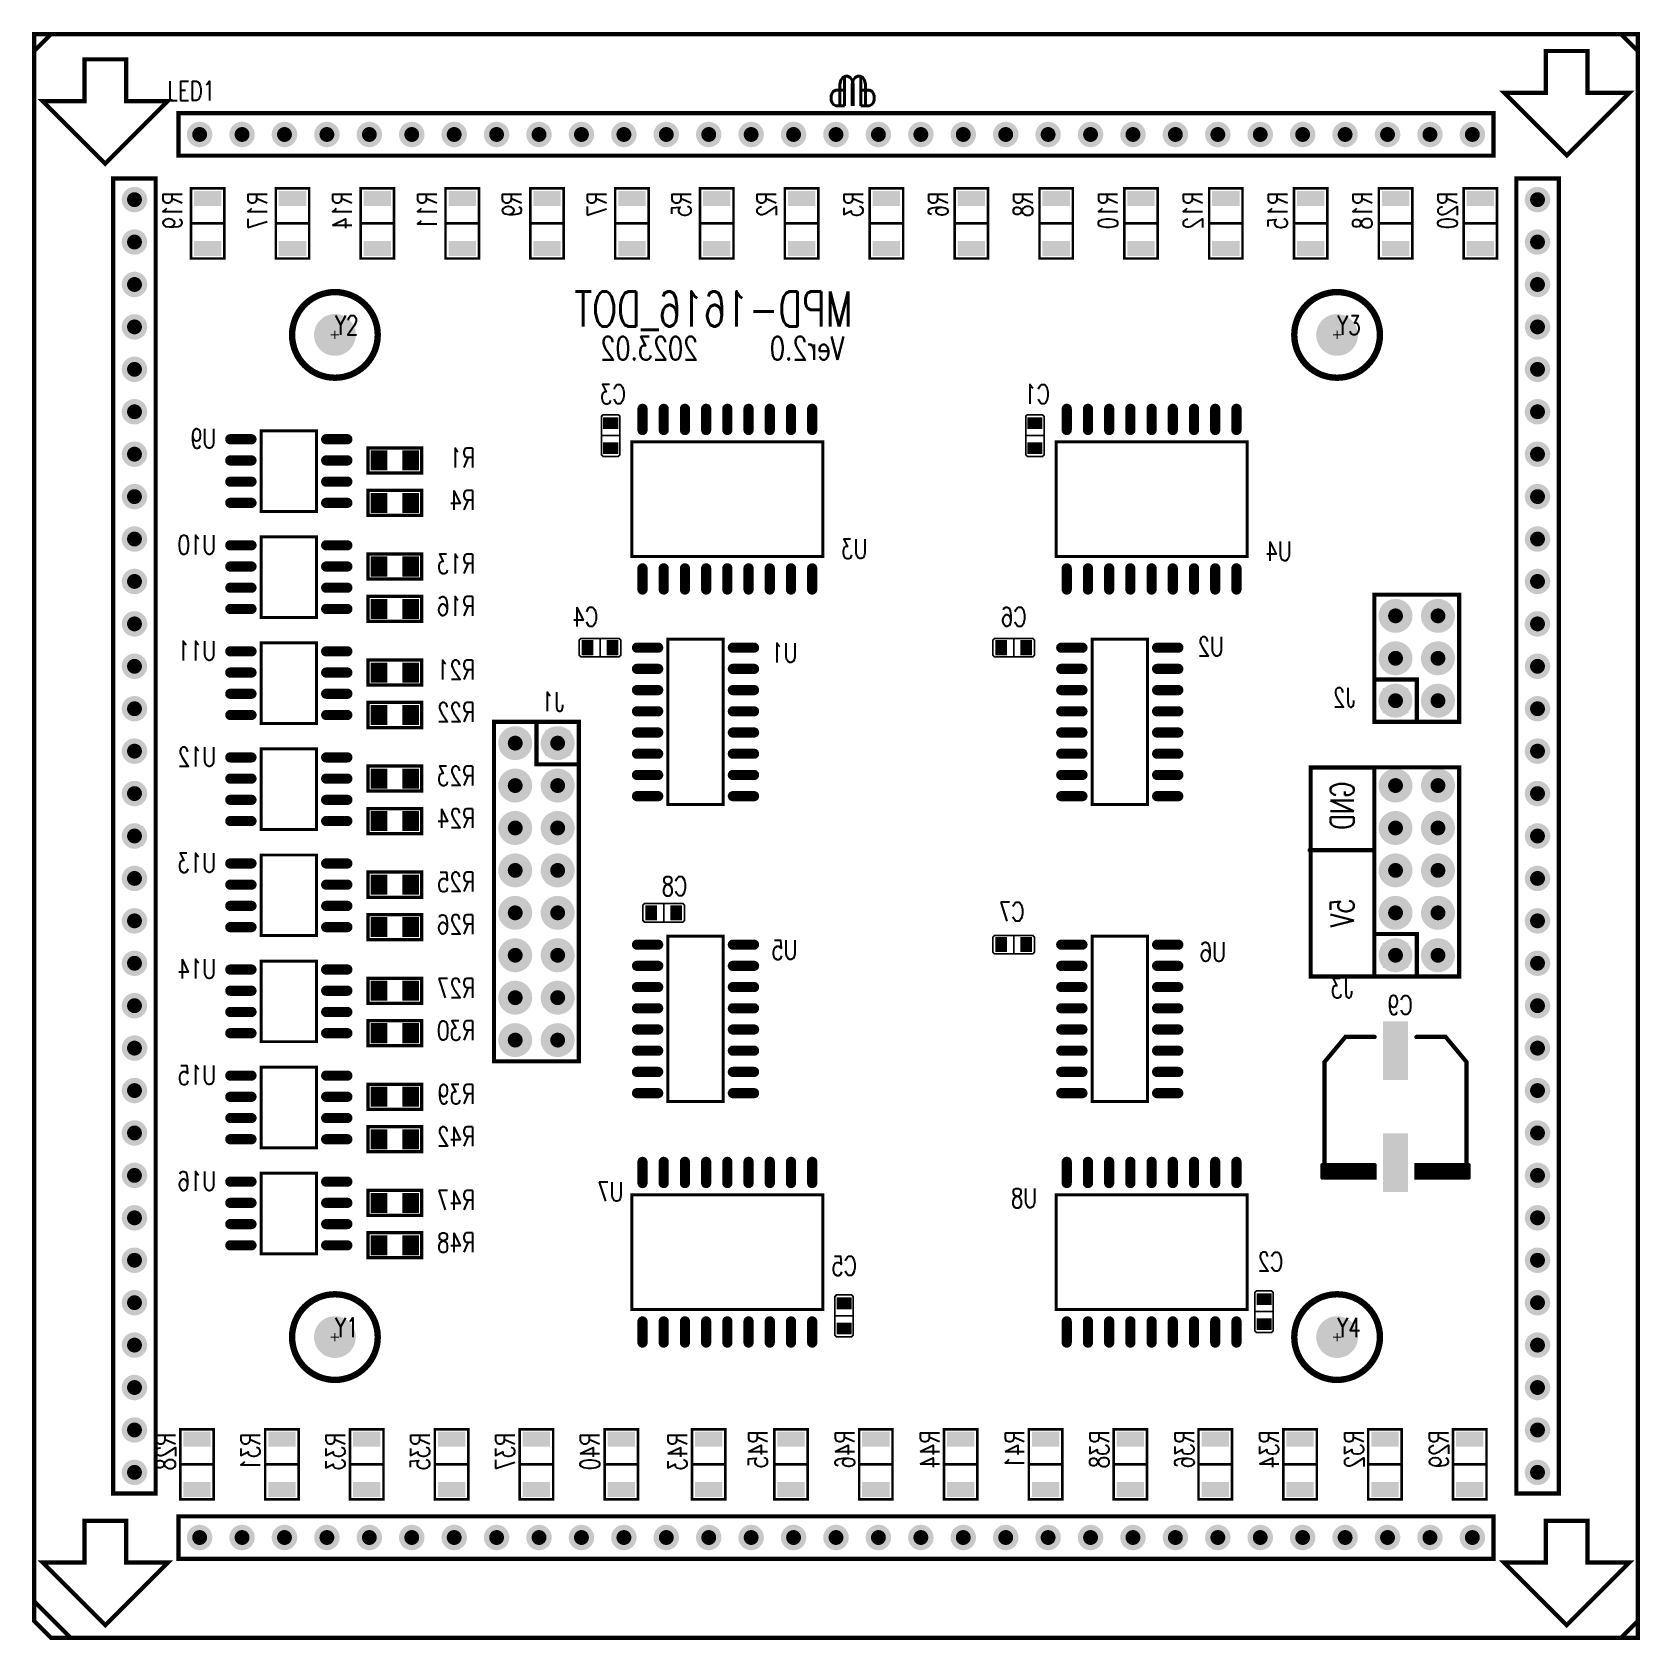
# Model space of a CAD drawing. Extents: x -18.1 to 78.1, y -18.1 to 78.1.
import ezdxf

# ---------------------------------------------------------------- set-up
doc = ezdxf.new("R2010")
doc.units = 0
for name, color, linetype in [('2D_LINE_29', 146, 'CONTINUOUS'), ('BOARD_OUTLINE_00', 254, 'CONTINUOUS'), ('COPPER_26', 254, 'CONTINUOUS'), ('COPPER_29', 146, 'CONTINUOUS'), ('DRIL_NPLTE_THRU_01', 3, 'CONTINUOUS'), ('DRIL_NPLTE_THRU_02', 1, 'CONTINUOUS'), ('DRIL_PLTE_THRU_01', 3, 'CONTINUOUS'), ('DRIL_PLTE_THRU_02', 1, 'CONTINUOUS'), ('DRIL_SYMBOL', 254, 'CONTINUOUS'), ('PADS_BOT', 16, 'CONTINUOUS'), ('PADS_INNER', 96, 'CONTINUOUS'), ('PADS_TOP', 96, 'CONTINUOUS'), ('PADS_XR_25', 253, 'CONTINUOUS'), ('PART_BOT_2DLINE_00', 130, 'CONTINUOUS'), ('PART_NAME_01', 254, 'CONTINUOUS'), ('PART_NAME_02', 130, 'CONTINUOUS'), ('PART_TOP_2DLINE_00', 254, 'CONTINUOUS'), ('PART_TOP_2DLINE_01', 254, 'CONTINUOUS'), ('PART_TOP_2DLINE_25', 6, 'CONTINUOUS'), ('PART_TOP_CUTOUT_01', 254, 'CONTINUOUS'), ('TEXT_26', 254, 'CONTINUOUS'), ('TEXT_29', 146, 'CONTINUOUS')]:
    doc.layers.add(name, color=color, linetype=linetype)
doc.styles.add('W0$254', font='simplex', dxfattribs={"width": 0.75})

msp = doc.modelspace()

# ---------------------------------------------------------------- texts
at = {"layer": 'TEXT_26', "style": 'W0$254', "width": 0.75}
msp.add_text('UP', height=1.778, rotation=180, dxfattribs=at).set_placement((32, 75.5))
at = {"layer": 'TEXT_29', "style": 'W0$254', "text_generation_flag": 2, "width": 0.75}
for s, height, rotation, p in [('UP', 1.778, 180, (30, 75.5)), ('GND', 1.4, 90, (61, 33.25)), ('5V', 1.4, 90, (61, 26.25))]:
    msp.add_text(s, height=height, rotation=rotation, dxfattribs=at).set_placement(p)
for s, height, p in [('MPD-1616_DOT', 2.1, (31, 60.5)), ('Ver2.0     2023.02', 1.4, (30.5, 58.5))]:
    msp.add_text(s, height=height, dxfattribs=at).set_placement(p)

# ---------------------------------------------------------------- blocks, each defined once
blk = doc.blocks.new('SMOOTH_0$254')
at = {"const_width": 0.127}
blk.add_lwpolyline([(-0.0635, 0, 1), (0.0635, 0, 1)], format="xyb", close=True, dxfattribs=at)
blk = doc.blocks.new('BOARD_13')
at = {"layer": 'BOARD_OUTLINE_00', "const_width": 0.254}
blk.add_lwpolyline([(0, -1.54), (1, -2.54), (95, -2.54), (96, -1.54), (96, 92.46), (95, 93.46), (1, 93.46), (0, 92.46)], close=True, dxfattribs=at)
at = {"layer": 'BOARD_OUTLINE_00'}
for p in [(1, 93.46), (95, 93.46), (0, 92.46), (96, 92.46), (0, -1.54), (96, -1.54), (1, -2.54), (95, -2.54)]:
    blk.add_blockref('SMOOTH_0$254', p, dxfattribs=at)
blk = doc.blocks.new('DRAWING_23')
at = {"layer": '2D_LINE_29', "const_width": 0.254}
blk.add_lwpolyline([(0, -0.1905), (-3.81, -0.1905), (-3.81, -12.7), (0, -12.7)], close=True, dxfattribs=at)
at = {"layer": '2D_LINE_29'}
for p in [(-3.81, -0.1905), (0, -0.1905), (-3.81, -12.7), (0, -12.7)]:
    blk.add_blockref('SMOOTH_0$254', p, dxfattribs=at)
blk = doc.blocks.new('DRAWING_24')
at = {"layer": '2D_LINE_29', "const_width": 0.254}
blk.add_lwpolyline([(0, 0), (-3.81, 0)], dxfattribs=at)
at = {"layer": '2D_LINE_29'}
for p in [(-3.81, 0), (0, 0)]:
    blk.add_blockref('SMOOTH_0$254', p, dxfattribs=at)
blk = doc.blocks.new('COPPER_18')
at = {"layer": 'COPPER_26', "const_width": 0.254}
blk.add_lwpolyline([(0, -2.5), (-2.5, -2.5), (-2.5, -5), (-5, -5), (-1.25, -8.75), (2.5, -5), (0, -5)], close=True, dxfattribs=at)
at = {"layer": 'COPPER_26'}
for p in [(-2.5, -2.5), (0, -2.5), (-5, -5), (-2.5, -5), (0, -5), (2.5, -5), (-1.25, -8.75)]:
    blk.add_blockref('SMOOTH_0$254', p, dxfattribs=at)
blk = doc.blocks.new('COPPER_19')
at = {"layer": 'COPPER_26', "const_width": 0.254}
blk.add_lwpolyline([(0, -2.5), (-2.5, -2.5), (-2.5, -5), (-5, -5), (-1.25, -8.75), (2.5, -5), (0, -5)], close=True, dxfattribs=at)
at = {"layer": 'COPPER_26'}
for p in [(-2.5, -2.5), (0, -2.5), (-5, -5), (-2.5, -5), (0, -5), (2.5, -5), (-1.25, -8.75)]:
    blk.add_blockref('SMOOTH_0$254', p, dxfattribs=at)
blk = doc.blocks.new('COPPER_20')
at = {"layer": 'COPPER_29', "const_width": 0.254}
blk.add_lwpolyline([(0, -2.5), (-2.5, -2.5), (-2.5, -5), (-5, -5), (-1.25, -8.75), (2.5, -5), (0, -5)], close=True, dxfattribs=at)
at = {"layer": 'COPPER_29'}
for p in [(-2.5, -2.5), (0, -2.5), (-5, -5), (-2.5, -5), (0, -5), (2.5, -5), (-1.25, -8.75)]:
    blk.add_blockref('SMOOTH_0$254', p, dxfattribs=at)
blk = doc.blocks.new('COPPER_21')
at = {"layer": 'COPPER_29', "const_width": 0.254}
blk.add_lwpolyline([(0, -2.5), (-2.5, -2.5), (-2.5, -5), (-5, -5), (-1.25, -8.75), (2.5, -5), (0, -5)], close=True, dxfattribs=at)
at = {"layer": 'COPPER_29'}
for p in [(-2.5, -2.5), (0, -2.5), (-5, -5), (-2.5, -5), (0, -5), (2.5, -5), (-1.25, -8.75)]:
    blk.add_blockref('SMOOTH_0$254', p, dxfattribs=at)
blk = doc.blocks.new('SMOOTH_0$1')
at = {"const_width": 0.05}
blk.add_lwpolyline([(-0.025, 0, 1), (0.025, 0, 1)], format="xyb", close=True, dxfattribs=at)
blk = doc.blocks.new('PART_BODY_BOT_1')
at = {"layer": 'PART_BOT_2DLINE_00', "const_width": 0.1}
blk.add_lwpolyline([(-1.15, 0.55), (-1.25, 0.45), (-1.25, -0.45), (-1.15, -0.55), (1.15, -0.55), (1.25, -0.45), (1.25, 0.45), (1.15, 0.55)], close=True, dxfattribs=at)
blk.add_lwpolyline([(0, 0.55), (0, -0.55)], dxfattribs=at)
at = {"layer": 'PART_BOT_2DLINE_00'}
for p in [(-1.25, 0.45), (-1.15, 0.55), (0, 0.55), (1.15, 0.55), (1.25, 0.45), (-1.25, -0.45), (-1.15, -0.55), (0, -0.55), (1.15, -0.55), (1.25, -0.45)]:
    blk.add_blockref('SMOOTH_0$1', p, dxfattribs=at)
blk = doc.blocks.new('DRIL_HOLE_0')
blk.add_lwpolyline([(0, 0, 1), (0, 0, 1)], format="xyb", close=True)
blk = doc.blocks.new('PAD_0')
blk.add_lwpolyline([(0, 0, 1), (0, 0, 1)], format="xyb", close=True)
blk = doc.blocks.new('PAD_1')
at = {"const_width": 0.7}
blk.add_lwpolyline([(-0.45, 0), (0.45, 0)], dxfattribs=at)
blk = doc.blocks.new('STK_BOT_3')
at = {"layer": 'DRIL_PLTE_THRU_01'}
blk.add_blockref('DRIL_HOLE_0', (0, 0), dxfattribs=at)
at = {"layer": 'DRIL_PLTE_THRU_02'}
blk.add_blockref('DRIL_HOLE_0', (0, 0), dxfattribs=at)
at = {"layer": 'PADS_BOT', "rotation": 90}
blk.add_blockref('PAD_1', (0, 0), dxfattribs=at)
at = {"layer": 'PADS_INNER'}
blk.add_blockref('PAD_0', (0, 0), dxfattribs=at)
at = {"layer": 'PADS_TOP'}
blk.add_blockref('PAD_0', (0, 0), dxfattribs=at)
blk = doc.blocks.new('SYM_BOT_2')
for name, p in [('PART_BODY_BOT_1', (0, 0)), ('STK_BOT_3', (-0.750062, 0)), ('STK_BOT_3', (0.750062, 0))]:
    blk.add_blockref(name, p)
blk = doc.blocks.new('PART_BOT_0')
blk.add_blockref('SYM_BOT_2', (0, 0))
at = {"layer": 'PART_NAME_02', "style": 'W0$254', "width": 0.75}
blk.add_text('C1', height=1.1557, rotation=90, dxfattribs=at).set_placement((-1.905, -0.889))
blk = doc.blocks.new('PART_BOT_1')
blk.add_blockref('SYM_BOT_2', (0, 0))
at = {"layer": 'PART_NAME_02', "style": 'W0$254', "width": 0.75}
blk.add_text('C2', height=1.1557, rotation=270, dxfattribs=at).set_placement((2.413, 1.143))
blk = doc.blocks.new('PART_BOT_2')
blk.add_blockref('SYM_BOT_2', (0, 0))
at = {"layer": 'PART_NAME_02', "style": 'W0$254', "width": 0.75}
blk.add_text('C3', height=1.1557, rotation=90, dxfattribs=at).set_placement((-1.905, -0.889))
blk = doc.blocks.new('PART_BOT_3')
blk.add_blockref('SYM_BOT_2', (0, 0))
at = {"layer": 'PART_NAME_02', "style": 'W0$254', "width": 0.75}
blk.add_text('C4', height=1.1557, dxfattribs=at).set_placement((0.127, 1.27))
blk = doc.blocks.new('PART_BOT_4')
blk.add_blockref('SYM_BOT_2', (0, 0))
at = {"layer": 'PART_NAME_02', "style": 'W0$254', "width": 0.75}
blk.add_text('C5', height=1.1557, rotation=270, dxfattribs=at).set_placement((2.413, 0.762))
blk = doc.blocks.new('PART_BOT_5')
blk.add_blockref('SYM_BOT_2', (0, 0))
at = {"layer": 'PART_NAME_02', "style": 'W0$254', "width": 0.75}
blk.add_text('C6', height=1.1557, dxfattribs=at).set_placement((-0.762, 1.27))
blk = doc.blocks.new('PART_BOT_6')
blk.add_blockref('SYM_BOT_2', (0, 0))
at = {"layer": 'PART_NAME_02', "style": 'W0$254', "width": 0.75}
blk.add_text('C7', height=1.1557, dxfattribs=at).set_placement((-0.635, 1.397))
blk = doc.blocks.new('PART_BOT_7')
blk.add_blockref('SYM_BOT_2', (0, 0))
at = {"layer": 'PART_NAME_02', "style": 'W0$254', "width": 0.75}
blk.add_text('C8', height=1.1557, rotation=180, dxfattribs=at).set_placement((1.397, -1.016))
blk = doc.blocks.new('PART_BODY_BOT_2')
at = {"layer": 'PART_BOT_2DLINE_00', "const_width": 0.254}
for points in [[(-0.825, 1.25), (-0.825, 3), (0.675, 4.25), (6.925, 4.25), (6.925, 2)], [(6.85, 4.375), (7.6, 4.375)], [(6.85, 1.25), (6.85, 4.25)], [(6.85, 4.25), (7.6, 4.25)], [(6.922, 4.318), (7.557, 4.318), (7.557, 1.905), (6.922, 1.905), (6.922, 4.318), (7.43, 4.191), (7.43, 2.032), (7.049, 2.032), (7.049, 4.191), (7.303, 4.191), (7.303, 2.159), (7.176, 2.159), (7.176, 4.064)], [(6.975, 4.25), (6.975, 1.25), (7.6, 1.25), (7.6, 4.25)], [(7.475, 1.375), (7.475, 1.875), (7.225, 1.875), (7.225, 1.375), (7.35, 1.375), (7.35, 1.75)], [(6.85, 1.25), (7.6, 1.25)], [(6.922, -1.905), (6.925, -4.25), (0.675, -4.25), (-0.825, -3), (-0.825, -1.25)], [(6.85, -2), (6.85, -1.25), (7.6, -1.25), (7.6, -2), (6.975, -2), (6.975, -1.5), (7.35, -1.5), (7.35, -1.75), (7.1, -1.75), (7.1, -1.625)], [(6.85, -1.25), (6.85, -4.375)], [(6.922, -1.905), (7.557, -1.905), (7.557, -4.318), (6.922, -4.318), (6.922, -1.905), (7.43, -2.032), (7.43, -4.191), (7.049, -4.191), (7.049, -2.032), (7.303, -2.032), (7.303, -4.064), (7.176, -4.064), (7.176, -2.159)], [(6.975, -1.375), (7.6, -1.375)], [(7.6, -1.375), (7.6, -4.375)], [(6.85, -4.375), (7.6, -4.375)]]:
    blk.add_lwpolyline(points, dxfattribs=at)
at = {"layer": 'PART_BOT_2DLINE_00'}
for p in [(0.675, 4.25), (6.85, 4.375), (6.85, 4.25), (6.85, 4.25), (6.922, 4.318), (6.922, 4.318), (6.925, 4.25), (6.975, 4.25), (7.049, 4.191), (7.176, 4.064), (7.303, 4.191), (7.43, 4.191), (7.557, 4.318), (7.6, 4.375), (7.6, 4.25), (7.6, 4.25), (-0.825, 3), (6.922, 1.905), (6.925, 2), (7.049, 2.032), (7.176, 2.159), (7.225, 1.875), (7.303, 2.159), (7.43, 2.032), (7.475, 1.875), (7.557, 1.905), (-0.825, 1.25), (6.85, 1.25), (6.85, 1.25), (6.975, 1.25), (7.225, 1.375), (7.35, 1.75), (7.35, 1.375), (7.475, 1.375), (7.6, 1.25), (7.6, 1.25), (-0.825, -1.25), (6.85, -1.25), (6.85, -1.25), (6.85, -2), (6.922, -1.905), (6.922, -1.905), (6.922, -1.905), (6.975, -1.375), (6.975, -1.5), (6.975, -2), (7.049, -2.032), (7.1, -1.625), (7.1, -1.75), (7.303, -2.032), (7.35, -1.5), (7.35, -1.75), (7.43, -2.032), (7.557, -1.905), (7.6, -1.25), (7.6, -1.375), (7.6, -1.375), (7.6, -2), (-0.825, -3), (7.176, -2.159), (0.675, -4.25), (6.85, -4.375), (6.85, -4.375), (6.922, -4.318), (6.925, -4.25), (7.049, -4.191), (7.176, -4.064), (7.303, -4.064), (7.43, -4.191), (7.557, -4.318), (7.6, -4.375), (7.6, -4.375)]:
    blk.add_blockref('SMOOTH_0$254', p, dxfattribs=at)
blk = doc.blocks.new('PAD_2')
at = {"const_width": 1.5}
blk.add_lwpolyline([(-1.75, 0), (1.75, 0)], dxfattribs=at)
blk = doc.blocks.new('STK_BOT_4')
at = {"layer": 'DRIL_PLTE_THRU_01'}
blk.add_blockref('DRIL_HOLE_0', (0, 0), dxfattribs=at)
at = {"layer": 'DRIL_PLTE_THRU_02'}
blk.add_blockref('DRIL_HOLE_0', (0, 0), dxfattribs=at)
at = {"layer": 'PADS_BOT'}
blk.add_blockref('PAD_2', (0, 0), dxfattribs=at)
at = {"layer": 'PADS_INNER'}
blk.add_blockref('PAD_0', (0, 0), dxfattribs=at)
at = {"layer": 'PADS_TOP'}
blk.add_blockref('PAD_0', (0, 0), dxfattribs=at)
at = {"layer": 'PADS_XR_25'}
blk.add_blockref('PAD_0', (0, 0), dxfattribs=at)
blk = doc.blocks.new('SYM_BOT_3')
for name, p in [('PART_BODY_BOT_2', (0, 0)), ('STK_BOT_4', (0, 0)), ('STK_BOT_4', (6.7, 0))]:
    blk.add_blockref(name, p)
blk = doc.blocks.new('PART_BOT_8')
blk.add_blockref('SYM_BOT_3', (0, 0))
at = {"layer": 'PART_NAME_02', "style": 'W0$254', "width": 0.75}
blk.add_text('C9', height=1.1557, rotation=90, dxfattribs=at).set_placement((-2.159, -1.016))
blk = doc.blocks.new('PART_BODY_BOT_4')
at = {"layer": 'PART_BOT_2DLINE_00', "const_width": 0.254}
blk.add_lwpolyline([(-1.27, 1.27), (3.81, 1.27), (3.81, -6.35), (-1.27, -6.35)], close=True, dxfattribs=at)
blk.add_lwpolyline([(-1.27, -1.27), (1.27, -1.27), (1.27, 1.27)], dxfattribs=at)
at = {"layer": 'PART_BOT_2DLINE_00'}
for p in [(-1.27, 1.27), (1.27, 1.27), (3.81, 1.27), (-1.27, -1.27), (1.27, -1.27), (-1.27, -6.35), (3.81, -6.35)]:
    blk.add_blockref('SMOOTH_0$254', p, dxfattribs=at)
blk = doc.blocks.new('DRIL_SYMBOL_0$889')
at = {"layer": 'DRIL_SYMBOL', "const_width": 0.0508}
for points in [[(-0.254, 0), (0.254, 0)], [(0, -0.254), (0, 0.254)]]:
    blk.add_lwpolyline(points, dxfattribs=at)
blk = doc.blocks.new('DRIL_HOLE_0$889')
at = {"const_width": 0.4445}
blk.add_lwpolyline([(-0.22225, 0, 1), (0.22225, 0, 1)], format="xyb", close=True, dxfattribs=at)
blk.add_blockref('DRIL_SYMBOL_0$889', (0, 0))
blk = doc.blocks.new('PAD_3')
at = {"const_width": 1.016}
blk.add_lwpolyline([(0, -0.508, 1), (0, 0.508, 1)], format="xyb", close=True, dxfattribs=at)
blk = doc.blocks.new('PAD_4')
at = {"const_width": 1.524}
blk.add_lwpolyline([(-0.762, 0), (0.762, 0)], dxfattribs=at)
blk = doc.blocks.new('STK_BOT_6')
at = {"layer": 'DRIL_PLTE_THRU_01'}
blk.add_blockref('DRIL_HOLE_0$889', (0, 0), dxfattribs=at)
at = {"layer": 'DRIL_PLTE_THRU_02'}
blk.add_blockref('DRIL_HOLE_0$889', (0, 0), dxfattribs=at)
at = {"layer": 'PADS_BOT'}
blk.add_blockref('PAD_4', (0, 0), dxfattribs=at)
at = {"layer": 'PADS_INNER'}
blk.add_blockref('PAD_4', (0, 0), dxfattribs=at)
at = {"layer": 'PADS_TOP'}
blk.add_blockref('PAD_4', (0, 0), dxfattribs=at)
at = {"layer": 'PADS_XR_25'}
blk.add_blockref('PAD_3', (0, 0), dxfattribs=at)
blk = doc.blocks.new('PAD_5')
at = {"const_width": 0.762}
blk.add_lwpolyline([(0, -0.381, 1), (0, 0.381, 1)], format="xyb", close=True, dxfattribs=at)
blk = doc.blocks.new('STK_BOT_5')
at = {"layer": 'DRIL_PLTE_THRU_01'}
blk.add_blockref('DRIL_HOLE_0$889', (0, 0), dxfattribs=at)
at = {"layer": 'DRIL_PLTE_THRU_02'}
blk.add_blockref('DRIL_HOLE_0$889', (0, 0), dxfattribs=at)
at = {"layer": 'PADS_BOT'}
blk.add_blockref('PAD_5', (0, 0), dxfattribs=at)
at = {"layer": 'PADS_INNER'}
blk.add_blockref('PAD_5', (0, 0), dxfattribs=at)
at = {"layer": 'PADS_TOP'}
blk.add_blockref('PAD_5', (0, 0), dxfattribs=at)
at = {"layer": 'PADS_XR_25'}
blk.add_blockref('PAD_3', (0, 0), dxfattribs=at)
blk = doc.blocks.new('SYM_BOT_5')
for name, p in [('STK_BOT_6', (0, 0)), ('PART_BODY_BOT_4', (0, 0)), ('STK_BOT_5', (2.54, 0)), ('STK_BOT_5', (0, -2.54)), ('STK_BOT_5', (2.54, -2.54)), ('STK_BOT_5', (0, -5.08)), ('STK_BOT_5', (2.54, -5.08))]:
    blk.add_blockref(name, p)
blk = doc.blocks.new('PART_BOT_9')
blk.add_blockref('SYM_BOT_5', (0, 0))
at = {"layer": 'PART_NAME_02', "style": 'W0$254', "width": 0.75}
blk.add_text('J2', height=1.1557, rotation=180, dxfattribs=at).set_placement((-2.413, 0.381))
blk = doc.blocks.new('PART_BODY_BOT_5')
at = {"layer": 'PART_BOT_2DLINE_00', "const_width": 0.254}
blk.add_lwpolyline([(-1.27, 1.27), (3.81, 1.27), (3.81, -11.25), (-1.27, -11.25)], close=True, dxfattribs=at)
blk.add_lwpolyline([(-1.27, -1.27), (1.27, -1.27), (1.27, 1.27)], dxfattribs=at)
at = {"layer": 'PART_BOT_2DLINE_00'}
for p in [(-1.27, 1.27), (1.27, 1.27), (3.81, 1.27), (-1.27, -1.27), (1.27, -1.27), (-1.27, -11.25), (3.81, -11.25)]:
    blk.add_blockref('SMOOTH_0$254', p, dxfattribs=at)
blk = doc.blocks.new('SYM_BOT_6')
for name, p in [('STK_BOT_6', (0, 0)), ('PART_BODY_BOT_5', (0, 0)), ('STK_BOT_5', (2.54, 0)), ('STK_BOT_5', (0, -2.54)), ('STK_BOT_5', (2.54, -2.54)), ('STK_BOT_5', (0, -5.08)), ('STK_BOT_5', (2.54, -5.08)), ('STK_BOT_5', (0, -7.62)), ('STK_BOT_5', (2.54, -7.62)), ('STK_BOT_5', (0, -10.16)), ('STK_BOT_5', (2.54, -10.16))]:
    blk.add_blockref(name, p)
blk = doc.blocks.new('PART_BOT_10')
blk.add_blockref('SYM_BOT_6', (0, 0))
at = {"layer": 'PART_NAME_02', "style": 'W0$254', "width": 0.75}
blk.add_text('J3', height=1.1557, rotation=180, dxfattribs=at).set_placement((-2.54, 2.54))
blk = doc.blocks.new('SMOOTH_0$2')
at = {"const_width": 0.1}
blk.add_lwpolyline([(-0.05, 0, 1), (0.05, 0, 1)], format="xyb", close=True, dxfattribs=at)
blk = doc.blocks.new('PART_BODY_BOT_6')
at = {"layer": 'PART_BOT_2DLINE_00', "const_width": 0.2}
blk.add_lwpolyline([(-1.6, -0.75), (1.6, -0.75), (1.6, 0.75), (-1.6, 0.75)], close=True, dxfattribs=at)
at = {"layer": 'PART_BOT_2DLINE_00'}
for p in [(-1.6, 0.75), (1.6, 0.75), (-1.6, -0.75), (1.6, -0.75)]:
    blk.add_blockref('SMOOTH_0$2', p, dxfattribs=at)
blk = doc.blocks.new('PAD_6')
at = {"const_width": 1}
blk.add_lwpolyline([(-0.6, 0), (0.6, 0)], dxfattribs=at)
blk = doc.blocks.new('STK_BOT_8')
at = {"layer": 'DRIL_PLTE_THRU_01'}
blk.add_blockref('DRIL_HOLE_0', (0, 0), dxfattribs=at)
at = {"layer": 'DRIL_PLTE_THRU_02'}
blk.add_blockref('DRIL_HOLE_0', (0, 0), dxfattribs=at)
at = {"layer": 'PADS_BOT', "rotation": 90}
blk.add_blockref('PAD_6', (0, 0), dxfattribs=at)
at = {"layer": 'PADS_INNER'}
blk.add_blockref('PAD_0', (0, 0), dxfattribs=at)
at = {"layer": 'PADS_TOP'}
blk.add_blockref('PAD_0', (0, 0), dxfattribs=at)
blk = doc.blocks.new('SYM_BOT_7')
for name, p in [('STK_BOT_8', (-0.95, 0)), ('STK_BOT_8', (0.95, 0)), ('PART_BODY_BOT_6', (0, 0))]:
    blk.add_blockref(name, p)
blk = doc.blocks.new('PART_BOT_11')
blk.add_blockref('SYM_BOT_7', (0, 0))
at = {"layer": 'PART_NAME_02', "style": 'W0$254', "width": 0.75}
blk.add_text('R1', height=1.1557, rotation=180, dxfattribs=at).set_placement((4.792, 0.415))
blk = doc.blocks.new('PART_BOT_12')
blk.add_blockref('SYM_BOT_7', (0, 0))
at = {"layer": 'PART_NAME_02', "style": 'W0$254', "width": 0.75}
blk.add_text('R13', height=1.1557, rotation=180, dxfattribs=at).set_placement((4.792, 0.415))
blk = doc.blocks.new('PART_BOT_13')
blk.add_blockref('SYM_BOT_7', (0, 0))
at = {"layer": 'PART_NAME_02', "style": 'W0$254', "width": 0.75}
blk.add_text('R16', height=1.1557, rotation=180, dxfattribs=at).set_placement((4.792, 0.415))
blk = doc.blocks.new('PART_BOT_14')
blk.add_blockref('SYM_BOT_7', (0, 0))
at = {"layer": 'PART_NAME_02', "style": 'W0$254', "width": 0.75}
blk.add_text('R21', height=1.1557, rotation=180, dxfattribs=at).set_placement((4.792, 0.415))
blk = doc.blocks.new('PART_BOT_15')
blk.add_blockref('SYM_BOT_7', (0, 0))
at = {"layer": 'PART_NAME_02', "style": 'W0$254', "width": 0.75}
blk.add_text('R22', height=1.1557, rotation=180, dxfattribs=at).set_placement((4.792, 0.415))
blk = doc.blocks.new('PART_BOT_16')
blk.add_blockref('SYM_BOT_7', (0, 0))
at = {"layer": 'PART_NAME_02', "style": 'W0$254', "width": 0.75}
blk.add_text('R23', height=1.1557, rotation=180, dxfattribs=at).set_placement((4.792, 0.415))
blk = doc.blocks.new('PART_BOT_17')
blk.add_blockref('SYM_BOT_7', (0, 0))
at = {"layer": 'PART_NAME_02', "style": 'W0$254', "width": 0.75}
blk.add_text('R24', height=1.1557, rotation=180, dxfattribs=at).set_placement((4.792, 0.415))
blk = doc.blocks.new('PART_BOT_18')
blk.add_blockref('SYM_BOT_7', (0, 0))
at = {"layer": 'PART_NAME_02', "style": 'W0$254', "width": 0.75}
blk.add_text('R25', height=1.1557, rotation=180, dxfattribs=at).set_placement((4.792, 0.415))
blk = doc.blocks.new('PART_BOT_19')
blk.add_blockref('SYM_BOT_7', (0, 0))
at = {"layer": 'PART_NAME_02', "style": 'W0$254', "width": 0.75}
blk.add_text('R26', height=1.1557, rotation=180, dxfattribs=at).set_placement((4.792, 0.415))
blk = doc.blocks.new('PART_BOT_20')
blk.add_blockref('SYM_BOT_7', (0, 0))
at = {"layer": 'PART_NAME_02', "style": 'W0$254', "width": 0.75}
blk.add_text('R27', height=1.1557, rotation=180, dxfattribs=at).set_placement((4.792, 0.415))
blk = doc.blocks.new('SMOOTH_0$1524')
at = {"const_width": 0.0762}
blk.add_lwpolyline([(-0.0381, 0, 1), (0.0381, 0, 1)], format="xyb", close=True, dxfattribs=at)
blk = doc.blocks.new('PART_BODY_BOT_7')
at = {"layer": 'PART_BOT_2DLINE_00', "const_width": 0.152}
blk.add_lwpolyline([(-1, -2.1), (1, -2.1), (1, 2.1), (-1, 2.1)], close=True, dxfattribs=at)
blk.add_lwpolyline([(-1, 0), (1, 0)], dxfattribs=at)
at = {"layer": 'PART_BOT_2DLINE_00'}
for p in [(-1, 2.1), (1, 2.1), (-1, 0), (1, 0), (-1, -2.1), (1, -2.1)]:
    blk.add_blockref('SMOOTH_0$1524', p, dxfattribs=at)
blk = doc.blocks.new('PAD_7')
at = {"const_width": 0.9}
blk.add_lwpolyline([(-0.82, 0), (0.82, 0)], dxfattribs=at)
blk = doc.blocks.new('STK_BOT_10')
at = {"layer": 'DRIL_PLTE_THRU_01'}
blk.add_blockref('DRIL_HOLE_0', (0, 0), dxfattribs=at)
at = {"layer": 'DRIL_PLTE_THRU_02'}
blk.add_blockref('DRIL_HOLE_0', (0, 0), dxfattribs=at)
at = {"layer": 'PADS_BOT'}
blk.add_blockref('PAD_7', (0, 0), dxfattribs=at)
at = {"layer": 'PADS_INNER'}
blk.add_blockref('PAD_0', (0, 0), dxfattribs=at)
at = {"layer": 'PADS_TOP'}
blk.add_blockref('PAD_0', (0, 0), dxfattribs=at)
blk = doc.blocks.new('SYM_BOT_8')
for name, p in [('STK_BOT_10', (0, 1.5)), ('PART_BODY_BOT_7', (0, 0)), ('STK_BOT_10', (0, -1.5))]:
    blk.add_blockref(name, p)
blk = doc.blocks.new('PART_BOT_21')
blk.add_blockref('SYM_BOT_8', (0, 0))
at = {"layer": 'PART_NAME_02', "style": 'W0$254', "width": 0.75}
blk.add_text('R28', height=1.1557, rotation=270, dxfattribs=at).set_placement((1.298, 1.905))
blk = doc.blocks.new('PART_BOT_22')
blk.add_blockref('SYM_BOT_8', (0, 0))
at = {"layer": 'PART_NAME_02', "style": 'W0$254', "width": 0.75}
blk.add_text('R29', height=1.1557, rotation=90, dxfattribs=at).set_placement((-1.27, -2.032))
blk = doc.blocks.new('PART_BOT_23')
blk.add_blockref('SYM_BOT_7', (0, 0))
at = {"layer": 'PART_NAME_02', "style": 'W0$254', "width": 0.75}
blk.add_text('R30', height=1.1557, rotation=180, dxfattribs=at).set_placement((4.792, 0.415))
blk = doc.blocks.new('PART_BOT_24')
blk.add_blockref('SYM_BOT_8', (0, 0))
at = {"layer": 'PART_NAME_02', "style": 'W0$254', "width": 0.75}
blk.add_text('R31', height=1.1557, rotation=270, dxfattribs=at).set_placement((1.298, 1.905))
blk = doc.blocks.new('PART_BOT_25')
blk.add_blockref('SYM_BOT_8', (0, 0))
at = {"layer": 'PART_NAME_02', "style": 'W0$254', "width": 0.75}
blk.add_text('R32', height=1.1557, rotation=90, dxfattribs=at).set_placement((-1.27, -2.032))
blk = doc.blocks.new('PART_BOT_26')
blk.add_blockref('SYM_BOT_8', (0, 0))
at = {"layer": 'PART_NAME_02', "style": 'W0$254', "width": 0.75}
blk.add_text('R33', height=1.1557, rotation=270, dxfattribs=at).set_placement((1.298, 1.905))
blk = doc.blocks.new('PART_BOT_27')
blk.add_blockref('SYM_BOT_8', (0, 0))
at = {"layer": 'PART_NAME_02', "style": 'W0$254', "width": 0.75}
blk.add_text('R34', height=1.1557, rotation=90, dxfattribs=at).set_placement((-1.27, -2.032))
blk = doc.blocks.new('PART_BOT_28')
blk.add_blockref('SYM_BOT_8', (0, 0))
at = {"layer": 'PART_NAME_02', "style": 'W0$254', "width": 0.75}
blk.add_text('R35', height=1.1557, rotation=270, dxfattribs=at).set_placement((1.298, 1.905))
blk = doc.blocks.new('PART_BOT_29')
blk.add_blockref('SYM_BOT_8', (0, 0))
at = {"layer": 'PART_NAME_02', "style": 'W0$254', "width": 0.75}
blk.add_text('R36', height=1.1557, rotation=90, dxfattribs=at).set_placement((-1.27, -2.032))
blk = doc.blocks.new('PART_BOT_30')
blk.add_blockref('SYM_BOT_8', (0, 0))
at = {"layer": 'PART_NAME_02', "style": 'W0$254', "width": 0.75}
blk.add_text('R37', height=1.1557, rotation=270, dxfattribs=at).set_placement((1.298, 1.905))
blk = doc.blocks.new('PART_BOT_31')
blk.add_blockref('SYM_BOT_8', (0, 0))
at = {"layer": 'PART_NAME_02', "style": 'W0$254', "width": 0.75}
blk.add_text('R38', height=1.1557, rotation=90, dxfattribs=at).set_placement((-1.27, -2.032))
blk = doc.blocks.new('PART_BOT_32')
blk.add_blockref('SYM_BOT_7', (0, 0))
at = {"layer": 'PART_NAME_02', "style": 'W0$254', "width": 0.75}
blk.add_text('R39', height=1.1557, rotation=180, dxfattribs=at).set_placement((4.792, 0.415))
blk = doc.blocks.new('PART_BOT_33')
blk.add_blockref('SYM_BOT_7', (0, 0))
at = {"layer": 'PART_NAME_02', "style": 'W0$254', "width": 0.75}
blk.add_text('R4', height=1.1557, rotation=180, dxfattribs=at).set_placement((4.792, 0.415))
blk = doc.blocks.new('PART_BOT_34')
blk.add_blockref('SYM_BOT_8', (0, 0))
at = {"layer": 'PART_NAME_02', "style": 'W0$254', "width": 0.75}
blk.add_text('R40', height=1.1557, rotation=270, dxfattribs=at).set_placement((1.298, 1.905))
blk = doc.blocks.new('PART_BOT_35')
blk.add_blockref('SYM_BOT_8', (0, 0))
at = {"layer": 'PART_NAME_02', "style": 'W0$254', "width": 0.75}
blk.add_text('R41', height=1.1557, rotation=90, dxfattribs=at).set_placement((-1.27, -2.032))
blk = doc.blocks.new('PART_BOT_36')
blk.add_blockref('SYM_BOT_7', (0, 0))
at = {"layer": 'PART_NAME_02', "style": 'W0$254', "width": 0.75}
blk.add_text('R42', height=1.1557, rotation=180, dxfattribs=at).set_placement((4.792, 0.415))
blk = doc.blocks.new('PART_BOT_37')
blk.add_blockref('SYM_BOT_8', (0, 0))
at = {"layer": 'PART_NAME_02', "style": 'W0$254', "width": 0.75}
blk.add_text('R43', height=1.1557, rotation=270, dxfattribs=at).set_placement((1.298, 1.905))
blk = doc.blocks.new('PART_BOT_38')
blk.add_blockref('SYM_BOT_8', (0, 0))
at = {"layer": 'PART_NAME_02', "style": 'W0$254', "width": 0.75}
blk.add_text('R44', height=1.1557, rotation=90, dxfattribs=at).set_placement((-1.27, -2.032))
blk = doc.blocks.new('PART_BOT_39')
blk.add_blockref('SYM_BOT_8', (0, 0))
at = {"layer": 'PART_NAME_02', "style": 'W0$254', "width": 0.75}
blk.add_text('R45', height=1.1557, rotation=270, dxfattribs=at).set_placement((1.397, 2.032))
blk = doc.blocks.new('PART_BOT_40')
blk.add_blockref('SYM_BOT_8', (0, 0))
at = {"layer": 'PART_NAME_02', "style": 'W0$254', "width": 0.75}
blk.add_text('R46', height=1.1557, rotation=90, dxfattribs=at).set_placement((-1.27, -2.032))
blk = doc.blocks.new('PART_BOT_41')
blk.add_blockref('SYM_BOT_7', (0, 0))
at = {"layer": 'PART_NAME_02', "style": 'W0$254', "width": 0.75}
blk.add_text('R47', height=1.1557, rotation=180, dxfattribs=at).set_placement((4.792, 0.415))
blk = doc.blocks.new('PART_BOT_42')
blk.add_blockref('SYM_BOT_7', (0, 0))
at = {"layer": 'PART_NAME_02', "style": 'W0$254', "width": 0.75}
blk.add_text('R48', height=1.1557, rotation=180, dxfattribs=at).set_placement((4.792, 0.415))
blk = doc.blocks.new('SMOOTH_0$1778')
at = {"const_width": 0.0889}
blk.add_lwpolyline([(-0.04445, 0, 1), (0.04445, 0, 1)], format="xyb", close=True, dxfattribs=at)
blk = doc.blocks.new('PART_BODY_BOT_8')
at = {"layer": 'PART_BOT_2DLINE_00', "const_width": 0.178}
blk.add_lwpolyline([(-4.953, -1.651), (4.953, -1.651), (4.953, 1.651), (-4.953, 1.651)], close=True, dxfattribs=at)
at = {"layer": 'PART_BOT_2DLINE_00'}
for p in [(-4.953, 1.651), (4.953, 1.651), (-4.953, -1.651), (4.953, -1.651)]:
    blk.add_blockref('SMOOTH_0$1778', p, dxfattribs=at)
blk = doc.blocks.new('PAD_8')
at = {"const_width": 0.3048}
blk.add_lwpolyline([(-0.635, -0.1524), (0.635, -0.1524, 1), (0.635, 0.1524), (-0.635, 0.1524, 1)], format="xyb", close=True, dxfattribs=at)
blk = doc.blocks.new('STK_BOT_11')
at = {"layer": 'DRIL_PLTE_THRU_01'}
blk.add_blockref('DRIL_HOLE_0', (0, 0), dxfattribs=at)
at = {"layer": 'DRIL_PLTE_THRU_02'}
blk.add_blockref('DRIL_HOLE_0', (0, 0), dxfattribs=at)
at = {"layer": 'PADS_BOT', "rotation": 90}
blk.add_blockref('PAD_8', (0, 0), dxfattribs=at)
at = {"layer": 'PADS_INNER'}
blk.add_blockref('PAD_0', (0, 0), dxfattribs=at)
at = {"layer": 'PADS_TOP'}
blk.add_blockref('PAD_0', (0, 0), dxfattribs=at)
blk = doc.blocks.new('SYM_BOT_9')
for name, p in [('STK_BOT_11', (-4.445, 2.8702)), ('STK_BOT_11', (-3.175, 2.8702)), ('STK_BOT_11', (-1.905, 2.8702)), ('STK_BOT_11', (-0.635, 2.8702)), ('STK_BOT_11', (0.635, 2.8702)), ('STK_BOT_11', (1.905, 2.8702)), ('STK_BOT_11', (3.175, 2.8702)), ('STK_BOT_11', (4.445, 2.8702)), ('PART_BODY_BOT_8', (0, 0)), ('STK_BOT_11', (-4.445, -2.8702)), ('STK_BOT_11', (-3.175, -2.8702)), ('STK_BOT_11', (-1.905, -2.8702)), ('STK_BOT_11', (-0.635, -2.8702)), ('STK_BOT_11', (0.635, -2.8702)), ('STK_BOT_11', (1.905, -2.8702)), ('STK_BOT_11', (3.175, -2.8702)), ('STK_BOT_11', (4.445, -2.8702))]:
    blk.add_blockref(name, p)
blk = doc.blocks.new('PART_BOT_43')
blk.add_blockref('SYM_BOT_9', (0, 0))
at = {"layer": 'PART_NAME_02', "style": 'W0$254', "width": 0.75}
blk.add_text('U1', height=1.1557, rotation=90, dxfattribs=at).set_placement((-3.556, -6.096))
blk = doc.blocks.new('PART_BODY_BOT_9')
at = {"layer": 'PART_BOT_2DLINE_00', "const_width": 0.178}
blk.add_lwpolyline([(-2.413, -1.651), (2.413, -1.651), (2.413, 1.651), (-2.413, 1.651)], close=True, dxfattribs=at)
at = {"layer": 'PART_BOT_2DLINE_00'}
for p in [(-2.413, 1.651), (2.413, 1.651), (-2.413, -1.651), (2.413, -1.651)]:
    blk.add_blockref('SMOOTH_0$1778', p, dxfattribs=at)
blk = doc.blocks.new('SYM_BOT_10')
for name, p in [('STK_BOT_11', (-1.905, 2.8702)), ('STK_BOT_11', (-0.635, 2.8702)), ('STK_BOT_11', (0.635, 2.8702)), ('STK_BOT_11', (1.905, 2.8702)), ('PART_BODY_BOT_9', (0, 0)), ('STK_BOT_11', (-1.905, -2.8702)), ('STK_BOT_11', (-0.635, -2.8702)), ('STK_BOT_11', (0.635, -2.8702)), ('STK_BOT_11', (1.905, -2.8702))]:
    blk.add_blockref(name, p)
blk = doc.blocks.new('PART_BOT_44')
blk.add_blockref('SYM_BOT_10', (0, 0))
at = {"layer": 'PART_NAME_02', "style": 'W0$254', "width": 0.75}
blk.add_text('U10', height=1.1557, rotation=90, dxfattribs=at).set_placement((-1.363, 4.352))
blk = doc.blocks.new('PART_BOT_45')
blk.add_blockref('SYM_BOT_10', (0, 0))
at = {"layer": 'PART_NAME_02', "style": 'W0$254', "width": 0.75}
blk.add_text('U11', height=1.1557, rotation=90, dxfattribs=at).set_placement((-1.363, 4.352))
blk = doc.blocks.new('PART_BOT_46')
blk.add_blockref('SYM_BOT_10', (0, 0))
at = {"layer": 'PART_NAME_02', "style": 'W0$254', "width": 0.75}
blk.add_text('U12', height=1.1557, rotation=90, dxfattribs=at).set_placement((-1.363, 4.352))
blk = doc.blocks.new('PART_BOT_47')
blk.add_blockref('SYM_BOT_10', (0, 0))
at = {"layer": 'PART_NAME_02', "style": 'W0$254', "width": 0.75}
blk.add_text('U13', height=1.1557, rotation=90, dxfattribs=at).set_placement((-1.363, 4.352))
blk = doc.blocks.new('PART_BOT_48')
blk.add_blockref('SYM_BOT_10', (0, 0))
at = {"layer": 'PART_NAME_02', "style": 'W0$254', "width": 0.75}
blk.add_text('U14', height=1.1557, rotation=90, dxfattribs=at).set_placement((-1.363, 4.352))
blk = doc.blocks.new('PART_BOT_49')
blk.add_blockref('SYM_BOT_10', (0, 0))
at = {"layer": 'PART_NAME_02', "style": 'W0$254', "width": 0.75}
blk.add_text('U15', height=1.1557, rotation=90, dxfattribs=at).set_placement((-1.363, 4.352))
blk = doc.blocks.new('PART_BOT_50')
blk.add_blockref('SYM_BOT_10', (0, 0))
at = {"layer": 'PART_NAME_02', "style": 'W0$254', "width": 0.75}
blk.add_text('U16', height=1.1557, rotation=90, dxfattribs=at).set_placement((-1.363, 4.352))
blk = doc.blocks.new('PART_BOT_51')
blk.add_blockref('SYM_BOT_9', (0, 0))
at = {"layer": 'PART_NAME_02', "style": 'W0$254', "width": 0.75}
blk.add_text('U2', height=1.1557, rotation=90, dxfattribs=at).set_placement((-3.937, -6.223))
blk = doc.blocks.new('PART_BODY_BOT_10')
at = {"layer": 'PART_BOT_2DLINE_00', "const_width": 0.178}
blk.add_lwpolyline([(-5.715, -3.429), (5.715, -3.429), (5.715, 3.429), (-5.715, 3.429)], close=True, dxfattribs=at)
at = {"layer": 'PART_BOT_2DLINE_00'}
for p in [(-5.715, 3.429), (5.715, 3.429), (-5.715, -3.429), (5.715, -3.429)]:
    blk.add_blockref('SMOOTH_0$1778', p, dxfattribs=at)
blk = doc.blocks.new('SYM_BOT_11')
for name, p in [('STK_BOT_11', (-5.08, 4.7752)), ('STK_BOT_11', (-3.81, 4.7752)), ('STK_BOT_11', (-2.54, 4.7752)), ('STK_BOT_11', (-1.27, 4.7752)), ('STK_BOT_11', (0, 4.7752)), ('STK_BOT_11', (1.27, 4.7752)), ('STK_BOT_11', (2.54, 4.7752)), ('STK_BOT_11', (3.81, 4.7752)), ('STK_BOT_11', (5.08, 4.7752)), ('PART_BODY_BOT_10', (0, 0)), ('STK_BOT_11', (-5.08, -4.7752)), ('STK_BOT_11', (-3.81, -4.7752)), ('STK_BOT_11', (-2.54, -4.7752)), ('STK_BOT_11', (-1.27, -4.7752)), ('STK_BOT_11', (0, -4.7752)), ('STK_BOT_11', (1.27, -4.7752)), ('STK_BOT_11', (2.54, -4.7752)), ('STK_BOT_11', (3.81, -4.7752)), ('STK_BOT_11', (5.08, -4.7752))]:
    blk.add_blockref(name, p)
blk = doc.blocks.new('PART_BOT_52')
blk.add_blockref('SYM_BOT_11', (0, 0))
at = {"layer": 'PART_NAME_02', "style": 'W0$254', "width": 0.75}
blk.add_text('U3', height=1.1557, dxfattribs=at).set_placement((-8.382, -3.556))
blk = doc.blocks.new('PART_BOT_53')
blk.add_blockref('SYM_BOT_11', (0, 0))
at = {"layer": 'PART_NAME_02', "style": 'W0$254', "width": 0.75}
blk.add_text('U4', height=1.1557, dxfattribs=at).set_placement((-8.382, -3.683))
blk = doc.blocks.new('PART_BOT_54')
blk.add_blockref('SYM_BOT_9', (0, 0))
at = {"layer": 'PART_NAME_02', "style": 'W0$254', "width": 0.75}
blk.add_text('U5', height=1.1557, rotation=90, dxfattribs=at).set_placement((-3.556, -6.096))
blk = doc.blocks.new('PART_BOT_55')
blk.add_blockref('SYM_BOT_9', (0, 0))
at = {"layer": 'PART_NAME_02', "style": 'W0$254', "width": 0.75}
blk.add_text('U6', height=1.1557, rotation=90, dxfattribs=at).set_placement((-3.429, -6.35))
blk = doc.blocks.new('PART_BOT_56')
blk.add_blockref('SYM_BOT_11', (0, 0))
at = {"layer": 'PART_NAME_02', "style": 'W0$254', "width": 0.75}
blk.add_text('U7', height=1.1557, rotation=180, dxfattribs=at).set_placement((-6.223, -3.048))
blk = doc.blocks.new('PART_BOT_57')
blk.add_blockref('SYM_BOT_11', (0, 0))
at = {"layer": 'PART_NAME_02', "style": 'W0$254', "width": 0.75}
blk.add_text('U8', height=1.1557, rotation=180, dxfattribs=at).set_placement((-6.858, -2.667))
blk = doc.blocks.new('PART_BOT_58')
blk.add_blockref('SYM_BOT_10', (0, 0))
at = {"layer": 'PART_NAME_02', "style": 'W0$254', "width": 0.75}
blk.add_text('U9', height=1.1557, rotation=90, dxfattribs=at).set_placement((-1.363, 4.352))
blk = doc.blocks.new('PART_BODY_TOP_12')
at = {"layer": 'PART_TOP_2DLINE_00', "const_width": 0.254}
blk.add_lwpolyline([(-48, 48), (-48, -45.83), (-45.83, -48), (48, -48), (48, 48)], close=True, dxfattribs=at)
at = {"layer": 'PART_TOP_2DLINE_01', "const_width": 0.254}
for points in [[(-39.37, 43.27), (-39.37, 40.73), (39.37, 40.73), (39.37, 43.27)], [(-43.27, 39.37), (-43.27, -39.37), (-40.73, -39.37), (-40.73, 39.37)], [(40.73, -39.37), (40.73, 39.37), (43.27, 39.37), (43.27, -39.37)], [(-39.37, -40.73), (-39.37, -43.27), (39.37, -43.27), (39.37, -40.73)]]:
    blk.add_lwpolyline(points, close=True, dxfattribs=at)
at = {"layer": 'PART_TOP_2DLINE_00'}
for p in [(-48, 48), (48, 48), (-48, -45.83), (-45.83, -48), (48, -48)]:
    blk.add_blockref('SMOOTH_0$254', p, dxfattribs=at)
at = {"layer": 'PART_TOP_2DLINE_01'}
for p in [(-39.37, 43.27), (39.37, 43.27), (-39.37, 40.73), (39.37, 40.73), (-43.27, 39.37), (-40.73, 39.37), (40.73, 39.37), (43.27, 39.37), (-43.27, -39.37), (-40.73, -39.37), (40.73, -39.37), (43.27, -39.37), (-39.37, -40.73), (39.37, -40.73), (-39.37, -43.27), (39.37, -43.27)]:
    blk.add_blockref('SMOOTH_0$254', p, dxfattribs=at)
blk = doc.blocks.new('STK_TOP_7')
at = {"layer": 'DRIL_PLTE_THRU_01'}
blk.add_blockref('DRIL_HOLE_0$889', (0, 0), dxfattribs=at)
at = {"layer": 'DRIL_PLTE_THRU_02'}
blk.add_blockref('DRIL_HOLE_0$889', (0, 0), dxfattribs=at)
at = {"layer": 'PADS_BOT'}
blk.add_blockref('PAD_5', (0, 0), dxfattribs=at)
at = {"layer": 'PADS_INNER'}
blk.add_blockref('PAD_5', (0, 0), dxfattribs=at)
at = {"layer": 'PADS_TOP'}
blk.add_blockref('PAD_5', (0, 0), dxfattribs=at)
blk = doc.blocks.new('SYM_TOP_12')
for name, p in [('PART_BODY_TOP_12', (0, 0)), ('STK_TOP_7', (-38.1, 42)), ('STK_TOP_7', (-35.56, 42)), ('STK_TOP_7', (-33.02, 42)), ('STK_TOP_7', (-30.48, 42)), ('STK_TOP_7', (-27.94, 42)), ('STK_TOP_7', (-25.4, 42)), ('STK_TOP_7', (-22.86, 42)), ('STK_TOP_7', (-20.32, 42)), ('STK_TOP_7', (-17.78, 42)), ('STK_TOP_7', (-15.24, 42)), ('STK_TOP_7', (-12.7, 42)), ('STK_TOP_7', (-10.16, 42)), ('STK_TOP_7', (-7.62, 42)), ('STK_TOP_7', (-5.08, 42)), ('STK_TOP_7', (-2.54, 42)), ('STK_TOP_7', (0, 42)), ('STK_TOP_7', (2.54, 42)), ('STK_TOP_7', (5.08, 42)), ('STK_TOP_7', (7.62, 42)), ('STK_TOP_7', (10.16, 42)), ('STK_TOP_7', (12.7, 42)), ('STK_TOP_7', (15.24, 42)), ('STK_TOP_7', (17.78, 42)), ('STK_TOP_7', (20.32, 42)), ('STK_TOP_7', (22.86, 42)), ('STK_TOP_7', (25.4, 42)), ('STK_TOP_7', (27.94, 42)), ('STK_TOP_7', (30.48, 42)), ('STK_TOP_7', (33.02, 42)), ('STK_TOP_7', (35.56, 42)), ('STK_TOP_7', (38.1, 42)), ('STK_TOP_7', (-42, 38.1)), ('STK_TOP_7', (42, 38.1)), ('STK_TOP_7', (-42, 35.56)), ('STK_TOP_7', (42, 35.56)), ('STK_TOP_7', (-42, 33.02)), ('STK_TOP_7', (42, 33.02)), ('STK_TOP_7', (-42, 30.48)), ('STK_TOP_7', (42, 30.48)), ('STK_TOP_7', (-42, 27.94)), ('STK_TOP_7', (42, 27.94)), ('STK_TOP_7', (-42, 25.4)), ('STK_TOP_7', (42, 25.4)), ('STK_TOP_7', (-42, 22.86)), ('STK_TOP_7', (42, 22.86)), ('STK_TOP_7', (-42, 20.32)), ('STK_TOP_7', (42, 20.32)), ('STK_TOP_7', (-42, 17.78)), ('STK_TOP_7', (42, 17.78)), ('STK_TOP_7', (-42, 15.24)), ('STK_TOP_7', (42, 15.24)), ('STK_TOP_7', (-42, 12.7)), ('STK_TOP_7', (42, 12.7)), ('STK_TOP_7', (-42, 10.16)), ('STK_TOP_7', (42, 10.16)), ('STK_TOP_7', (-42, 7.62)), ('STK_TOP_7', (42, 7.62)), ('STK_TOP_7', (-42, 5.08)), ('STK_TOP_7', (42, 5.08)), ('STK_TOP_7', (-42, 2.54)), ('STK_TOP_7', (42, 2.54)), ('STK_TOP_7', (-42, 0)), ('STK_TOP_7', (42, 0)), ('STK_TOP_7', (-42, -2.54)), ('STK_TOP_7', (42, -2.54)), ('STK_TOP_7', (-42, -5.08)), ('STK_TOP_7', (42, -5.08)), ('STK_TOP_7', (-42, -7.62)), ('STK_TOP_7', (42, -7.62)), ('STK_TOP_7', (-42, -10.16)), ('STK_TOP_7', (42, -10.16)), ('STK_TOP_7', (-42, -12.7)), ('STK_TOP_7', (42, -12.7)), ('STK_TOP_7', (-42, -15.24)), ('STK_TOP_7', (42, -15.24)), ('STK_TOP_7', (-42, -17.78)), ('STK_TOP_7', (42, -17.78)), ('STK_TOP_7', (-42, -20.32)), ('STK_TOP_7', (42, -20.32)), ('STK_TOP_7', (-42, -22.86)), ('STK_TOP_7', (42, -22.86)), ('STK_TOP_7', (-42, -25.4)), ('STK_TOP_7', (42, -25.4)), ('STK_TOP_7', (-42, -27.94)), ('STK_TOP_7', (42, -27.94)), ('STK_TOP_7', (-42, -30.48)), ('STK_TOP_7', (42, -30.48)), ('STK_TOP_7', (-42, -33.02)), ('STK_TOP_7', (42, -33.02)), ('STK_TOP_7', (-42, -35.56)), ('STK_TOP_7', (42, -35.56)), ('STK_TOP_7', (-42, -38.1)), ('STK_TOP_7', (42, -38.1)), ('STK_TOP_7', (-38.1, -42)), ('STK_TOP_7', (-35.56, -42)), ('STK_TOP_7', (-33.02, -42)), ('STK_TOP_7', (-30.48, -42)), ('STK_TOP_7', (-27.94, -42)), ('STK_TOP_7', (-25.4, -42)), ('STK_TOP_7', (-22.86, -42)), ('STK_TOP_7', (-20.32, -42)), ('STK_TOP_7', (-17.78, -42)), ('STK_TOP_7', (-15.24, -42)), ('STK_TOP_7', (-12.7, -42)), ('STK_TOP_7', (-10.16, -42)), ('STK_TOP_7', (-7.62, -42)), ('STK_TOP_7', (-5.08, -42)), ('STK_TOP_7', (-2.54, -42)), ('STK_TOP_7', (0, -42)), ('STK_TOP_7', (2.54, -42)), ('STK_TOP_7', (5.08, -42)), ('STK_TOP_7', (7.62, -42)), ('STK_TOP_7', (10.16, -42)), ('STK_TOP_7', (12.7, -42)), ('STK_TOP_7', (15.24, -42)), ('STK_TOP_7', (17.78, -42)), ('STK_TOP_7', (20.32, -42)), ('STK_TOP_7', (22.86, -42)), ('STK_TOP_7', (25.4, -42)), ('STK_TOP_7', (27.94, -42)), ('STK_TOP_7', (30.48, -42)), ('STK_TOP_7', (33.02, -42)), ('STK_TOP_7', (35.56, -42)), ('STK_TOP_7', (38.1, -42))]:
    blk.add_blockref(name, p)
blk = doc.blocks.new('PART_TOP_59')
blk.add_blockref('SYM_TOP_12', (0, 0))
at = {"layer": 'PART_NAME_01', "style": 'W0$254', "width": 0.75}
blk.add_text('LED1', height=1.1557, dxfattribs=at).set_placement((-40.03294, 44.04106))
blk = doc.blocks.new('PART_BODY_BOT_3')
at = {"layer": 'PART_BOT_2DLINE_00', "const_width": 0.254}
blk.add_lwpolyline([(-1.27, 1.27), (3.81, 1.27), (3.81, -19.05), (-1.27, -19.05)], close=True, dxfattribs=at)
blk.add_lwpolyline([(-1.27, -1.27), (1.27, -1.27), (1.27, 1.27)], dxfattribs=at)
at = {"layer": 'PART_BOT_2DLINE_00'}
for p in [(-1.27, 1.27), (1.27, 1.27), (3.81, 1.27), (-1.27, -1.27), (1.27, -1.27), (-1.27, -19.05), (3.81, -19.05)]:
    blk.add_blockref('SMOOTH_0$254', p, dxfattribs=at)
blk = doc.blocks.new('SYM_BOT_4')
for name, p in [('STK_BOT_6', (0, 0)), ('PART_BODY_BOT_3', (0, 0)), ('STK_BOT_5', (2.54, 0)), ('STK_BOT_5', (0, -2.54)), ('STK_BOT_5', (2.54, -2.54)), ('STK_BOT_5', (0, -5.08)), ('STK_BOT_5', (2.54, -5.08)), ('STK_BOT_5', (0, -7.62)), ('STK_BOT_5', (2.54, -7.62)), ('STK_BOT_5', (0, -10.16)), ('STK_BOT_5', (2.54, -10.16)), ('STK_BOT_5', (0, -12.7)), ('STK_BOT_5', (2.54, -12.7)), ('STK_BOT_5', (0, -15.24)), ('STK_BOT_5', (2.54, -15.24)), ('STK_BOT_5', (0, -17.78)), ('STK_BOT_5', (2.54, -17.78))]:
    blk.add_blockref(name, p)
blk = doc.blocks.new('PART_BOT_60')
blk.add_blockref('SYM_BOT_4', (0, 0))
at = {"layer": 'PART_NAME_02', "style": 'W0$254', "width": 0.75}
blk.add_text('J1', height=1.1557, dxfattribs=at).set_placement((-0.381, 1.905))
blk = doc.blocks.new('PART_BOT_62')
blk.add_blockref('SYM_BOT_8', (0, 0))
at = {"layer": 'PART_NAME_02', "style": 'W0$254', "width": 0.75}
blk.add_text('R19', height=1.1557, rotation=90, dxfattribs=at).set_placement((-1.524, -1.905))
blk = doc.blocks.new('PART_BOT_63')
blk.add_blockref('SYM_BOT_8', (0, 0))
at = {"layer": 'PART_NAME_02', "style": 'W0$254', "width": 0.75}
blk.add_text('R17', height=1.1557, rotation=90, dxfattribs=at).set_placement((-1.524, -1.905))
blk = doc.blocks.new('PART_BOT_64')
blk.add_blockref('SYM_BOT_8', (0, 0))
at = {"layer": 'PART_NAME_02', "style": 'W0$254', "width": 0.75}
blk.add_text('R14', height=1.1557, rotation=90, dxfattribs=at).set_placement((-1.524, -1.905))
blk = doc.blocks.new('PART_BOT_65')
blk.add_blockref('SYM_BOT_8', (0, 0))
at = {"layer": 'PART_NAME_02', "style": 'W0$254', "width": 0.75}
blk.add_text('R11', height=1.1557, rotation=90, dxfattribs=at).set_placement((-1.524, -1.905))
blk = doc.blocks.new('PART_BOT_66')
blk.add_blockref('SYM_BOT_8', (0, 0))
at = {"layer": 'PART_NAME_02', "style": 'W0$254', "width": 0.75}
blk.add_text('R9', height=1.1557, rotation=90, dxfattribs=at).set_placement((-1.524, -1.905))
blk = doc.blocks.new('PART_BOT_67')
blk.add_blockref('SYM_BOT_8', (0, 0))
at = {"layer": 'PART_NAME_02', "style": 'W0$254', "width": 0.75}
blk.add_text('R7', height=1.1557, rotation=90, dxfattribs=at).set_placement((-1.524, -1.905))
blk = doc.blocks.new('PART_BOT_68')
blk.add_blockref('SYM_BOT_8', (0, 0))
at = {"layer": 'PART_NAME_02', "style": 'W0$254', "width": 0.75}
blk.add_text('R5', height=1.1557, rotation=90, dxfattribs=at).set_placement((-1.524, -1.905))
blk = doc.blocks.new('PART_BOT_69')
blk.add_blockref('SYM_BOT_8', (0, 0))
at = {"layer": 'PART_NAME_02', "style": 'W0$254', "width": 0.75}
blk.add_text('R2', height=1.1557, rotation=90, dxfattribs=at).set_placement((-1.524, -1.905))
blk = doc.blocks.new('PART_BOT_70')
blk.add_blockref('SYM_BOT_8', (0, 0))
at = {"layer": 'PART_NAME_02', "style": 'W0$254', "width": 0.75}
blk.add_text('R3', height=1.1557, rotation=270, dxfattribs=at).set_placement((1.397, 1.905))
blk = doc.blocks.new('PART_BOT_71')
blk.add_blockref('SYM_BOT_8', (0, 0))
at = {"layer": 'PART_NAME_02', "style": 'W0$254', "width": 0.75}
blk.add_text('R6', height=1.1557, rotation=270, dxfattribs=at).set_placement((1.397, 1.905))
blk = doc.blocks.new('PART_BOT_72')
blk.add_blockref('SYM_BOT_8', (0, 0))
at = {"layer": 'PART_NAME_02', "style": 'W0$254', "width": 0.75}
blk.add_text('R8', height=1.1557, rotation=270, dxfattribs=at).set_placement((1.397, 1.905))
blk = doc.blocks.new('PART_BOT_73')
blk.add_blockref('SYM_BOT_8', (0, 0))
at = {"layer": 'PART_NAME_02', "style": 'W0$254', "width": 0.75}
blk.add_text('R10', height=1.1557, rotation=270, dxfattribs=at).set_placement((1.397, 1.905))
blk = doc.blocks.new('PART_BOT_74')
blk.add_blockref('SYM_BOT_8', (0, 0))
at = {"layer": 'PART_NAME_02', "style": 'W0$254', "width": 0.75}
blk.add_text('R12', height=1.1557, rotation=270, dxfattribs=at).set_placement((1.397, 1.905))
blk = doc.blocks.new('PART_BOT_75')
blk.add_blockref('SYM_BOT_8', (0, 0))
at = {"layer": 'PART_NAME_02', "style": 'W0$254', "width": 0.75}
blk.add_text('R15', height=1.1557, rotation=270, dxfattribs=at).set_placement((1.397, 1.905))
blk = doc.blocks.new('PART_BOT_76')
blk.add_blockref('SYM_BOT_8', (0, 0))
at = {"layer": 'PART_NAME_02', "style": 'W0$254', "width": 0.75}
blk.add_text('R20', height=1.1557, rotation=270, dxfattribs=at).set_placement((1.397, 1.905))
blk = doc.blocks.new('PART_BOT_77')
blk.add_blockref('SYM_BOT_8', (0, 0))
at = {"layer": 'PART_NAME_02', "style": 'W0$254', "width": 0.75}
blk.add_text('R18', height=1.1557, rotation=270, dxfattribs=at).set_placement((1.397, 1.905))
blk = doc.blocks.new('PART_BODY_TOP_25')
at = {"layer": 'PART_TOP_2DLINE_25', "const_width": 0.254}
blk.add_lwpolyline([(2.5, 0, 1), (-2.5, 0, 1)], format="xyb", close=True, dxfattribs=at)
at = {"layer": 'PART_TOP_CUTOUT_01', "const_width": 0.254}
blk.add_lwpolyline([(2.627, 0, 1), (-2.627, 0, 1)], format="xyb", close=True, dxfattribs=at)
blk = doc.blocks.new('DRIL_SYMBOL_2$5')
at = {"layer": 'DRIL_SYMBOL', "const_width": 0.0508}
for points in [[(-0.254, 0), (0.254, 0)], [(0, -0.254), (0, 0.254)]]:
    blk.add_lwpolyline(points, dxfattribs=at)
blk = doc.blocks.new('DRIL_HOLE_2$5')
at = {"const_width": 1.25}
blk.add_lwpolyline([(-0.625, 0, 1), (0.625, 0, 1)], format="xyb", close=True, dxfattribs=at)
blk.add_blockref('DRIL_SYMBOL_2$5', (0, 0))
blk = doc.blocks.new('STK_TOP_28')
at = {"layer": 'DRIL_NPLTE_THRU_01'}
blk.add_blockref('DRIL_HOLE_2$5', (0, 0), dxfattribs=at)
at = {"layer": 'DRIL_NPLTE_THRU_02'}
blk.add_blockref('DRIL_HOLE_2$5', (0, 0), dxfattribs=at)
at = {"layer": 'PADS_BOT'}
blk.add_blockref('PAD_5', (0, 0), dxfattribs=at)
at = {"layer": 'PADS_INNER'}
blk.add_blockref('PAD_5', (0, 0), dxfattribs=at)
at = {"layer": 'PADS_TOP'}
blk.add_blockref('PAD_5', (0, 0), dxfattribs=at)
blk = doc.blocks.new('SYM_TOP_14')
for name in ['PART_BODY_TOP_25', 'STK_TOP_28']:
    blk.add_blockref(name, (0, 0))
blk = doc.blocks.new('PART_TOP_78')
blk.add_blockref('SYM_TOP_14', (0, 0))
at = {"layer": 'PART_NAME_01', "style": 'W0$254', "width": 0.75}
blk.add_text('Y2', height=1.1557, dxfattribs=at).set_placement((0, 0))
blk = doc.blocks.new('PART_TOP_79')
blk.add_blockref('SYM_TOP_14', (0, 0))
at = {"layer": 'PART_NAME_01', "style": 'W0$254', "width": 0.75}
blk.add_text('Y3', height=1.1557, dxfattribs=at).set_placement((0, 0))
blk = doc.blocks.new('PART_TOP_80')
blk.add_blockref('SYM_TOP_14', (0, 0))
at = {"layer": 'PART_NAME_01', "style": 'W0$254', "width": 0.75}
blk.add_text('Y4', height=1.1557, dxfattribs=at).set_placement((0, 0))
blk = doc.blocks.new('PART_TOP_81')
blk.add_blockref('SYM_TOP_14', (0, 0))
at = {"layer": 'PART_NAME_01', "style": 'W0$254', "width": 0.75}
blk.add_text('Y1', height=1.1557, dxfattribs=at).set_placement((0, 0))

# ---------------------------------------------------------------- block references
for name, p in [('PART_TOP_59', (29.9999, 29.9999)), ('BOARD_13', (-18, -15.46)), ('COPPER_20', (75, 79.5)), ('COPPER_18', (-12.5, 79)), ('PART_TOP_78', (0, 60)), ('PART_TOP_79', (60, 60)), ('DRAWING_23', (62.23, 34.29)), ('DRAWING_24', (62.1665, 29.1465)), ('PART_TOP_81', (0, 0)), ('PART_TOP_80', (60, 0)), ('COPPER_21', (-12.5, -8.5)), ('COPPER_19', (75, -8.5))]:
    msp.add_blockref(name, p)
at = {"xscale": -1}
for name, p, rotation in [('PART_BOT_62', (-7.62, 66.675), -180), ('PART_BOT_63', (-2.54, 66.675), -180), ('PART_BOT_64', (2.54, 66.675), -180), ('PART_BOT_65', (7.62, 66.675), -180), ('PART_BOT_66', (12.7, 66.675), -180), ('PART_BOT_67', (17.78, 66.675), -180), ('PART_BOT_68', (22.86, 66.675), -180), ('PART_BOT_69', (27.94, 66.675), -180), ('PART_BOT_2', (16.51, 53.975), -270), ('PART_BOT_0', (41.91, 53.975), -270), ('PART_BOT_58', (-2.76, 51.85), -270), ('PART_BOT_11', (3.59, 52.485), -180), ('PART_BOT_33', (3.59, 49.945), -180), ('PART_BOT_44', (-2.76, 45.5), -270), ('PART_BOT_12', (3.59, 46.135), -180), ('PART_BOT_13', (3.59, 43.595), -180), ('PART_BOT_9', (63.5, 38.1), -180), ('PART_BOT_45', (-2.76, 39.15), -270), ('PART_BOT_43', (21.59, 36.83), -270), ('PART_BOT_51', (46.99, 36.83), -270), ('PART_BOT_14', (3.59, 39.785), -180), ('PART_BOT_15', (3.59, 37.245), -180), ('PART_BOT_46', (-2.76, 32.8), -270), ('PART_BOT_16', (3.59, 33.435), -180), ('PART_BOT_10', (63.5, 22.86), -180), ('PART_BOT_17', (3.59, 30.895), -180), ('PART_BOT_47', (-2.76, 26.45), -270), ('PART_BOT_18', (3.59, 27.085), -180), ('PART_BOT_7', (19.685, 25.4), -180), ('PART_BOT_19', (3.59, 24.545), -180), ('PART_BOT_54', (21.59, 19.05), -270), ('PART_BOT_55', (46.99, 19.05), -270), ('PART_BOT_48', (-2.76, 20.1), -270), ('PART_BOT_20', (3.59, 20.735), -180), ('PART_BOT_8', (63.5, 17.145), -270), ('PART_BOT_23', (3.59, 18.195), -180), ('PART_BOT_49', (-2.76, 13.75), -270), ('PART_BOT_32', (3.59, 14.385), -180), ('PART_BOT_36', (3.59, 11.845), -180), ('PART_BOT_56', (23.495, 5.08), -180), ('PART_BOT_57', (48.895, 5.08), -180), ('PART_BOT_50', (-2.76, 7.4), -270), ('PART_BOT_41', (3.59, 8.035), -180), ('PART_BOT_42', (3.59, 5.495), -180), ('PART_BOT_4', (30.48, 1.27), -90), ('PART_BOT_1', (55.626, 1.524), -90), ('PART_BOT_40', (32.385, -7.62), -180), ('PART_BOT_38', (37.465, -7.62), -180), ('PART_BOT_35', (42.545, -7.62), -180), ('PART_BOT_31', (47.625, -7.62), -180), ('PART_BOT_29', (52.705, -7.62), -180), ('PART_BOT_27', (57.785, -7.62), -180), ('PART_BOT_25', (62.865, -7.62), -180), ('PART_BOT_22', (67.945, -7.62), -180)]:
    msp.add_blockref(name, p, dxfattribs=dict(at, rotation=rotation))
for name, p in [('PART_BOT_70', (33.02, 66.675)), ('PART_BOT_71', (38.1, 66.675)), ('PART_BOT_72', (43.18, 66.675)), ('PART_BOT_73', (48.26, 66.675)), ('PART_BOT_74', (53.34, 66.675)), ('PART_BOT_75', (58.42, 66.675)), ('PART_BOT_77', (63.5, 66.675)), ('PART_BOT_76', (68.58, 66.675)), ('PART_BOT_52', (23.495, 50.165)), ('PART_BOT_53', (48.895, 50.165)), ('PART_BOT_3', (15.875, 41.275)), ('PART_BOT_5', (40.64, 41.275)), ('PART_BOT_60', (13.335, 35.56)), ('PART_BOT_6', (40.64, 23.495)), ('PART_BOT_21', (-8.255, -7.62)), ('PART_BOT_24', (-3.175, -7.62)), ('PART_BOT_26', (1.905, -7.62)), ('PART_BOT_28', (6.985, -7.62)), ('PART_BOT_30', (12.065, -7.62)), ('PART_BOT_34', (17.145, -7.62)), ('PART_BOT_37', (22.38, -7.62)), ('PART_BOT_39', (27.305, -7.62))]:
    msp.add_blockref(name, p, dxfattribs=at)

msp.set_redraw_order([(e.dxf.handle, doc.entitydb.next_handle()) for e in msp.query("TEXT MTEXT ATTDEF DIMENSION ARC_DIMENSION")])  # texts and dimensions are drawn at this point

doc.saveas('drawing.dxf')
